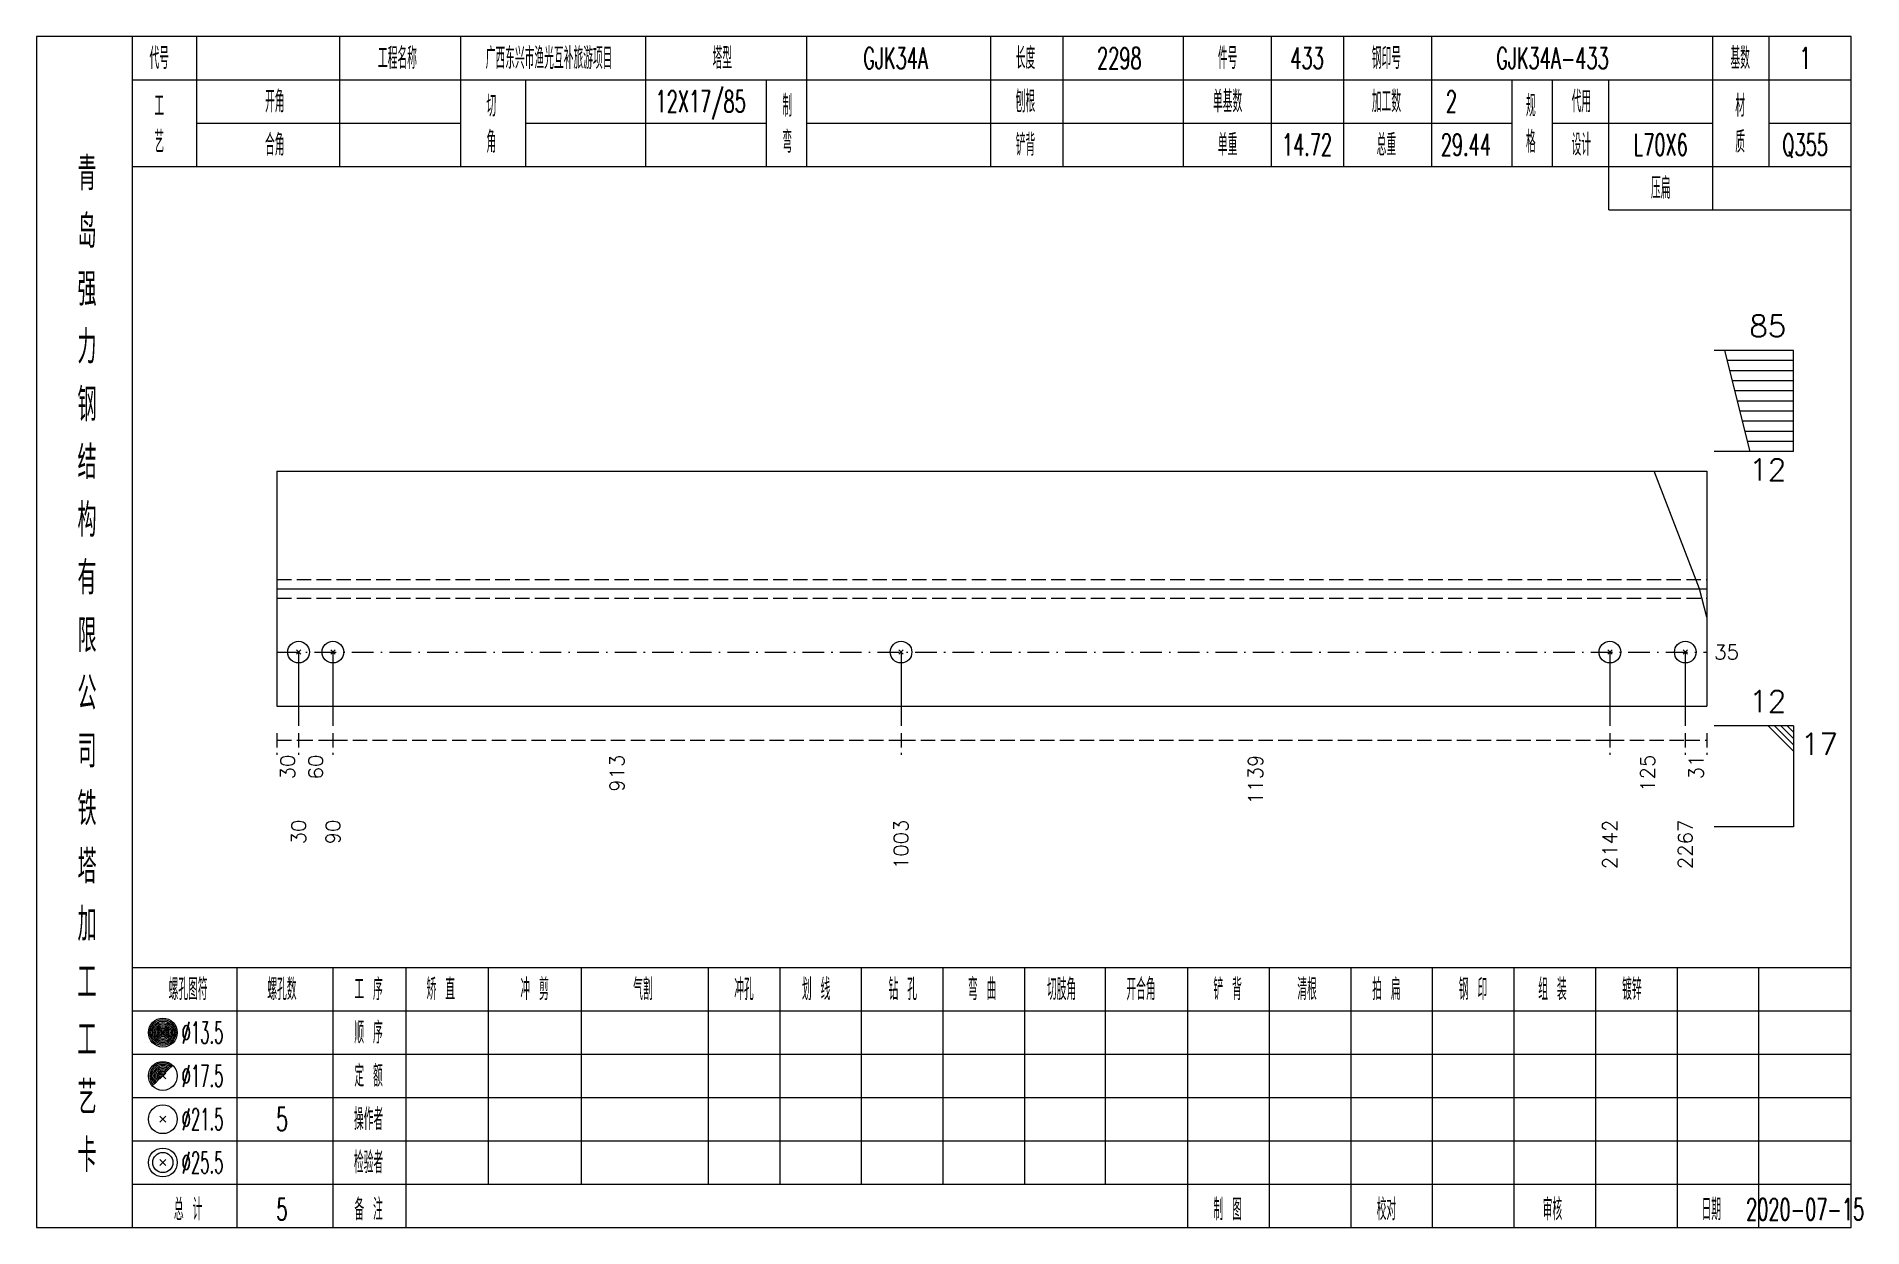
# Model space of a CAD drawing. Extents: x 0 to 2606, y -377 to 6479.
# Drawn here: x 0 to 252.9, y 4725 to 4890 of the extents above; entities that cross this region are included whole.
import ezdxf
from ezdxf.enums import TextEntityAlignment as Align

# ---------------------------------------------------------------- set-up
doc = ezdxf.new("R2010")
doc.units = 0
doc.header["$MEASUREMENT"] = 0
doc.linetypes.add('一点画线', pattern=[5.2, 3, -1, 0.2, -1])
doc.linetypes.add('虚线', pattern=[2.75, 2, -0.75])
doc.layers.get('0').update_dxf_attribs({"linetype": 'CONTINUOUS', "lineweight": 25})
doc.layers.add('1', color=7, linetype='CONTINUOUS', lineweight=25)
doc.layers.add('4', color=7, linetype='CONTINUOUS', lineweight=25)
doc.styles.get("Standard").update_dxf_attribs({"font": 'simplex.shx', "width": 0.7, "height": 3, "bigfont": 'gbhzfs.shx'})

msp = doc.modelspace()

# ---------------------------------------------------------------- texts
at = {"color": 7, "linetype": 'Continuous', "lineweight": 13}
for s, p in [('85', (242.4, 4847.5)), ('12', (242.4, 4795.5))]:
    msp.add_text(s, height=3, dxfattribs=at).set_placement(p, align=Align.BOTTOM_RIGHT)
msp.add_text('12', height=3, dxfattribs=at).set_placement((242.4, 4831.5), align=Align.TOP_RIGHT)
msp.add_text('35', height=2, dxfattribs=at).set_placement((232.4, 4804.71), align=Align.MIDDLE_LEFT)
msp.add_text('17', height=3, dxfattribs=at).set_placement((244.4, 4793.5), align=Align.TOP_LEFT)
at = {"color": 8, "linetype": 'Continuous', "lineweight": 9}
for s, p in [('30', (34.8, 4790.5)), ('60', (38.68, 4790.5)), ('913', (80.41, 4790.5)), ('1139', (168.86, 4790.5)), ('125', (223.18, 4790.5)), ('31', (229.9, 4790.5))]:
    msp.add_text(s, height=2, rotation=90, dxfattribs=at).set_placement(p, align=Align.MIDDLE_RIGHT)
at = {"layer": '1', "color": 7, "linetype": 'Continuous', "lineweight": 13}
for s, p in [('30', (36.3, 4781.5)), ('90', (41.06, 4781.5)), ('1003', (119.76, 4781.5)), ('2142', (217.95, 4781.5)), ('2267', (228.4, 4781.5))]:
    msp.add_text(s, height=2, rotation=90, dxfattribs=at).set_placement(p, align=Align.MIDDLE_RIGHT)
at = {"layer": '4', "color": 1, "linetype": 'Continuous', "lineweight": 13}
for s, height, width, p in [('代号', 3, 0.6, (17, 4887)), ('工程名称', 3, 0.6, (50, 4887)), ('广西东兴市渔光互补旅游项目', 3, 0.6, (71, 4887)), ('塔型', 3, 0.6, (95, 4887)), ('GJK34A', 3, 0.6, (119, 4887)), ('长度', 3, 0.6, (137, 4887)), ('2298', 3, 0.6, (150, 4887)), ('件号', 3, 0.6, (165, 4887)), ('433', 3, 0.6, (176, 4887)), ('钢印号', 3, 0.6, (187, 4887)), ('GJK34A-433', 3, 0.6, (210, 4887)), ('基数', 3, 0.6, (236, 4887)), ('1', 3, 0.6, (245, 4887)), ('开角', 3, 0.6, (33, 4881)), ('切', 3, 0.6, (63, 4880.4)), ('12X17/85', 3, 0.6, (92, 4881)), ('制', 3, 0.6, (104, 4880.4)), ('刨根', 3, 0.6, (137, 4881)), ('单基数', 3, 0.6, (165, 4881)), ('加工数', 3, 0.6, (187, 4881)), ('2', 3, 0.6, (196, 4881)), ('规', 3, 0.6, (207, 4880.4)), ('代用', 3, 0.6, (214, 4881)), ('材', 3, 0.6, (236, 4880.4)), ('工', 3, 0.6, (17, 4880.4)), ('艺', 3, 0.6, (17, 4875.4)), ('合角', 3, 0.6, (33, 4875)), ('角', 3, 0.6, (63, 4875.4)), ('弯', 3, 0.6, (104, 4875.4)), ('铲背', 3, 0.6, (137, 4875)), ('单重', 3, 0.6, (165, 4875)), ('总重', 3, 0.6, (187, 4875)), ('格', 3, 0.6, (207, 4875.4)), ('设计', 3, 0.6, (214, 4875)), ('质', 3, 0.6, (236, 4875.4)), ('14.72', 3, 0.6, (176, 4875)), ('29.44', 3, 0.6, (198, 4875)), ('L70X6', 3, 0.6, (225, 4875)), ('Q355', 3, 0.6, (245, 4875)), ('青', 4.6, 0.8, (7, 4871)), ('压扁', 3, 0.6, (225, 4869)), ('岛', 4.6, 0.8, (7, 4863)), ('强', 4.6, 0.8, (7, 4855)), ('力', 4.6, 0.8, (7, 4847)), ('钢', 4.6, 0.8, (7, 4839)), ('结', 4.6, 0.8, (7, 4831)), ('构', 4.6, 0.8, (7, 4823)), ('有', 4.6, 0.8, (7, 4815)), ('限', 4.6, 0.8, (7, 4807)), ('公', 4.6, 0.8, (7, 4799)), ('司', 4.6, 0.8, (7, 4791)), ('铁', 4.6, 0.8, (7, 4783)), ('塔', 4.6, 0.8, (7, 4775)), ('加', 4.6, 0.8, (7, 4767)), ('工', 4.6, 0.8, (7, 4759)), ('螺孔图符', 3, 0.6, (21, 4758)), ('螺孔数', 3, 0.6, (34, 4758)), ('工 序', 3, 0.6, (46, 4758)), ('矫 直', 3, 0.6, (56, 4758)), ('冲 剪', 3, 0.6, (69, 4758)), ('气割', 3, 0.6, (84, 4758)), ('冲孔', 3, 0.6, (98, 4758)), ('划 线', 3, 0.6, (108, 4758)), ('钻 孔', 3, 0.6, (120, 4758)), ('弯 曲', 3, 0.6, (131, 4758)), ('切肢角', 3, 0.6, (142, 4758)), ('开合角', 3, 0.6, (153, 4758)), ('铲 背', 3, 0.6, (165, 4758)), ('清根', 3, 0.6, (176, 4758)), ('拍 扁', 3, 0.6, (187, 4758)), ('钢 印', 3, 0.6, (199, 4758)), ('组 装', 3, 0.6, (210, 4758)), ('镀锌', 3, 0.6, (221, 4758)), ('工', 4.6, 0.8, (7, 4751)), ('%%C13.5', 3, 0.5, (23, 4752)), ('顺 序', 3, 0.6, (46, 4752)), ('定 额', 3, 0.6, (46, 4746)), ('艺', 4.6, 0.8, (7, 4743)), ('%%C17.5', 3, 0.5, (23, 4746)), ('%%C21.5', 3, 0.5, (23, 4740)), ('5', 3.2, 0.6, (34, 4740)), ('操作者', 3, 0.6, (46, 4740)), ('卡', 4.6, 0.8, (7, 4735)), ('%%C25.5', 3, 0.5, (23, 4734)), ('检验者', 3, 0.6, (46, 4734)), ('总 计', 3, 0.6, (21, 4727.5)), ('5', 3, 0.6, (34, 4727.5)), ('备 注', 3, 0.6, (46, 4727.5)), ('制 图', 3, 0.6, (165, 4727.5)), ('校对', 3, 0.6, (187, 4727.5)), ('审核', 3, 0.6, (210, 4727.5)), ('日期', 3, 0.6, (232, 4727.5)), ('2020-07-15', 3, 0.6, (245, 4727.5))]:
    msp.add_text(s, height=height, dxfattribs=dict(at, width=width)).set_placement(p, align=Align.MIDDLE_CENTER)

# ---------------------------------------------------------------- linework, layer by layer
at = {"color": 7, "linetype": 'Continuous', "lineweight": 13}
for p, q in [((243.4, 4846.5), (232.4, 4846.5)), ((237.4, 4832.5), (233.9, 4846.5)), ((243.4, 4832.5), (243.4, 4846.5)), ((243.4, 4845.1), (234.25, 4845.1)), ((243.4, 4843.7), (234.6, 4843.7)), ((243.4, 4842.3), (234.95, 4842.3)), ((243.4, 4840.9), (235.3, 4840.9)), ((243.4, 4839.5), (235.65, 4839.5)), ((243.4, 4838.1), (236, 4838.1)), ((243.4, 4836.7), (236.35, 4836.7)), ((243.4, 4835.3), (236.7, 4835.3)), ((243.4, 4833.9), (237.05, 4833.9)), ((243.4, 4832.5), (232.4, 4832.5)), ((230.37, 4813.5), (224.07, 4829.79)), ((231.4, 4809.54), (230.37, 4813.5)), ((36.3, 4804.71), (36.3, 4794.5)), ((41.06, 4804.71), (41.06, 4794.5)), ((119.76, 4804.71), (119.76, 4794.5)), ((217.95, 4804.71), (217.95, 4794.5)), ((228.4, 4804.71), (228.4, 4794.5)), ((243.4, 4794.5), (232.4, 4794.5)), ((239.9, 4794.5), (243.4, 4791)), ((240.78, 4794.5), (243.4, 4791.88)), ((241.65, 4794.5), (243.4, 4792.75)), ((242.53, 4794.5), (243.4, 4793.62)), ((243.4, 4794.5), (243.4, 4780.5)), ((243.4, 4780.5), (232.4, 4780.5))]:
    msp.add_line(p, q, dxfattribs=at)
at = {"color": 7, "linetype": 'Continuous', "lineweight": 18}
for p, q in [((33.3, 4829.79), (33.3, 4797.21)), ((33.3, 4829.79), (231.4, 4829.79)), ((231.4, 4829.79), (231.4, 4797.21)), ((33.3, 4813.5), (231.4, 4813.5))]:
    msp.add_line(p, q, dxfattribs=at)
at = {"color": 1, "linetype": '虚线', "lineweight": 18}
for p, q in [((33.3, 4814.79), (231.4, 4814.79)), ((33.3, 4812.21), (231.4, 4812.21))]:
    msp.add_line(p, q, dxfattribs=at)
at = {"color": 3, "linetype": '一点画线', "lineweight": 13}
msp.add_line((33.3, 4804.71), (231.4, 4804.71), dxfattribs=at)
at = {"color": 8, "linetype": '虚线', "lineweight": 9}
for p, q in [((33.3, 4793.5), (33.3, 4790.5)), ((36.3, 4793.5), (36.3, 4790.5)), ((36.3, 4793.5), (36.3, 4790.5)), ((41.06, 4793.5), (41.06, 4790.5)), ((41.06, 4793.5), (41.06, 4790.5)), ((119.76, 4793.5), (119.76, 4790.5)), ((119.76, 4793.5), (119.76, 4790.5)), ((217.95, 4793.5), (217.95, 4790.5)), ((217.95, 4793.5), (217.95, 4790.5)), ((228.4, 4793.5), (228.4, 4790.5)), ((228.4, 4793.5), (228.4, 4790.5)), ((231.4, 4793.5), (231.4, 4790.5)), ((33.3, 4792.5), (36.3, 4792.5)), ((36.3, 4792.5), (41.06, 4792.5)), ((41.06, 4792.5), (119.76, 4792.5)), ((119.76, 4792.5), (217.95, 4792.5)), ((217.95, 4792.5), (228.4, 4792.5)), ((228.4, 4792.5), (231.4, 4792.5))]:
    msp.add_line(p, q, dxfattribs=at)
at = {"layer": '1', "color": 7, "linetype": 'Continuous', "lineweight": 13}
for p, q in [((36, 4804.41), (36.6, 4805.01)), ((36.6, 4804.41), (36, 4805.01)), ((40.76, 4804.41), (41.36, 4805.01)), ((41.36, 4804.41), (40.76, 4805.01)), ((119.46, 4804.41), (120.06, 4805.01)), ((120.06, 4804.41), (119.46, 4805.01)), ((217.65, 4804.41), (218.25, 4805.01)), ((218.25, 4804.41), (217.65, 4805.01)), ((228.1, 4804.41), (228.7, 4805.01)), ((228.7, 4804.41), (228.1, 4805.01))]:
    msp.add_line(p, q, dxfattribs=at)
at = {"layer": '1', "color": 7, "linetype": 'Continuous', "lineweight": 18}
msp.add_line((33.3, 4797.21), (231.4, 4797.21), dxfattribs=at)
at = {"layer": '1', "color": 7, "linetype": 'Continuous', "lineweight": 13}
for centre in [(36.3, 4804.71), (41.06, 4804.71), (119.76, 4804.71), (217.95, 4804.71), (228.4, 4804.71)]:
    msp.add_circle(centre, 1.5, dxfattribs=at)
at = {"layer": '4', "color": 1, "linetype": 'Continuous', "lineweight": 18}
for p, q in [((13.3, 4725), (13.3, 4890)), ((22.2, 4872), (22.2, 4890)), ((42, 4872), (42, 4890)), ((58.8, 4872), (58.8, 4890)), ((84.4, 4872), (84.4, 4890)), ((106.7, 4872), (106.7, 4890)), ((132.2, 4872), (132.2, 4890)), ((142.2, 4872), (142.2, 4890)), ((158.9, 4872), (158.9, 4890)), ((171.1, 4872), (171.1, 4890)), ((181.1, 4872), (181.1, 4890)), ((193.3, 4872), (193.3, 4890)), ((232.2, 4866), (232.2, 4890)), ((240, 4872), (240, 4890)), ((13.3, 4884), (251.4, 4884)), ((67.8, 4872), (67.8, 4884)), ((101.1, 4872), (101.1, 4884)), ((204.4, 4872), (204.4, 4884)), ((210, 4872), (210, 4884)), ((217.8, 4866), (217.8, 4884)), ((22.2, 4878), (58.8, 4878)), ((67.8, 4878), (101.1, 4878)), ((106.7, 4878), (204.4, 4878)), ((210, 4878), (232.2, 4878)), ((240, 4878), (251.4, 4878)), ((13.3, 4872), (251.4, 4872)), ((217.8, 4866), (251.4, 4866)), ((13.3, 4761), (251.4, 4761)), ((27.8, 4725), (27.8, 4761)), ((41.1, 4725), (41.1, 4761)), ((51.2, 4725), (51.2, 4761)), ((62.6, 4731), (62.6, 4761)), ((75.5, 4731), (75.5, 4761)), ((93.1, 4731), (93.1, 4761)), ((103, 4731), (103, 4761)), ((114.3, 4731), (114.3, 4761)), ((125.6, 4731), (125.6, 4761)), ((136.9, 4731), (136.9, 4761)), ((148.1, 4731), (148.1, 4761)), ((159.5, 4731), (159.5, 4761)), ((170.8, 4731), (170.8, 4761)), ((182.1, 4731), (182.1, 4761)), ((193.4, 4731), (193.4, 4761)), ((204.7, 4731), (204.7, 4761)), ((216, 4731), (216, 4761)), ((227.3, 4731), (227.3, 4761)), ((238.6, 4731), (238.6, 4761)), ((13.3, 4755), (251.4, 4755)), ((13.3, 4749), (251.4, 4749)), ((13.3, 4743), (251.4, 4743)), ((13.3, 4737), (251.4, 4737)), ((13.3, 4731), (251.4, 4731)), ((159.5, 4725), (159.5, 4731)), ((170.8, 4725), (170.8, 4731)), ((182.1, 4725), (182.1, 4731)), ((193.4, 4725), (193.4, 4731)), ((204.7, 4725), (204.7, 4731)), ((216, 4725), (216, 4731)), ((227.3, 4725), (227.3, 4731)), ((238.6, 4725), (238.6, 4731))]:
    msp.add_line(p, q, dxfattribs=at)
at = {"layer": '4', "color": 7, "linetype": 'Continuous', "lineweight": 13}
for p, q in [((17.3, 4751.8), (17.7, 4752.2)), ((17.7, 4751.8), (17.3, 4752.2)), ((17.1, 4739.6), (17.9, 4740.4)), ((17.9, 4739.6), (17.1, 4740.4)), ((17.1, 4733.6), (17.9, 4734.4)), ((17.9, 4733.6), (17.1, 4734.4))]:
    msp.add_line(p, q, dxfattribs=at)
at = {"layer": '4', "color": 7, "linetype": 'Continuous', "lineweight": 0}
for p, q in [((17.1, 4745.6), (17.9, 4746.4)), ((17.1, 4746.4), (17.9, 4745.6))]:
    msp.add_line(p, q, dxfattribs=at)
at = {"layer": '4', "color": 1, "linetype": 'Continuous', "lineweight": 18}
msp.add_lwpolyline([(0, 4890), (0, 4725), (251.4, 4725), (251.4, 4890)], close=True, dxfattribs=at)
at = {"layer": '4', "color": 7, "linetype": 'Continuous', "lineweight": 13}
for centre, radius in [((17.5, 4752), 2), ((17.5, 4752), 1.8), ((17.5, 4752), 1.6), ((17.5, 4752), 1.4), ((17.5, 4752), 1.2), ((17.5, 4752), 1), ((17.5, 4752), 0.8), ((17.5, 4752), 0.6), ((17.5, 4752), 0.4), ((17.5, 4752), 0.2), ((17.5, 4746), 2), ((17.5, 4740), 2), ((17.5, 4734), 2), ((17.5, 4734), 1.4)]:
    msp.add_circle(centre, radius, dxfattribs=at)
for radius in [1.8, 1.6, 1.4, 1.2, 1, 0.8, 0.6, 0.4, 0.2]:
    msp.add_arc((17.5, 4746), radius, 45, 225, dxfattribs=at)

msp.set_redraw_order([(e.dxf.handle, doc.entitydb.next_handle()) for e in msp.query("TEXT MTEXT ATTDEF DIMENSION ARC_DIMENSION")])  # texts and dimensions are drawn at this point

doc.saveas('drawing.dxf')
